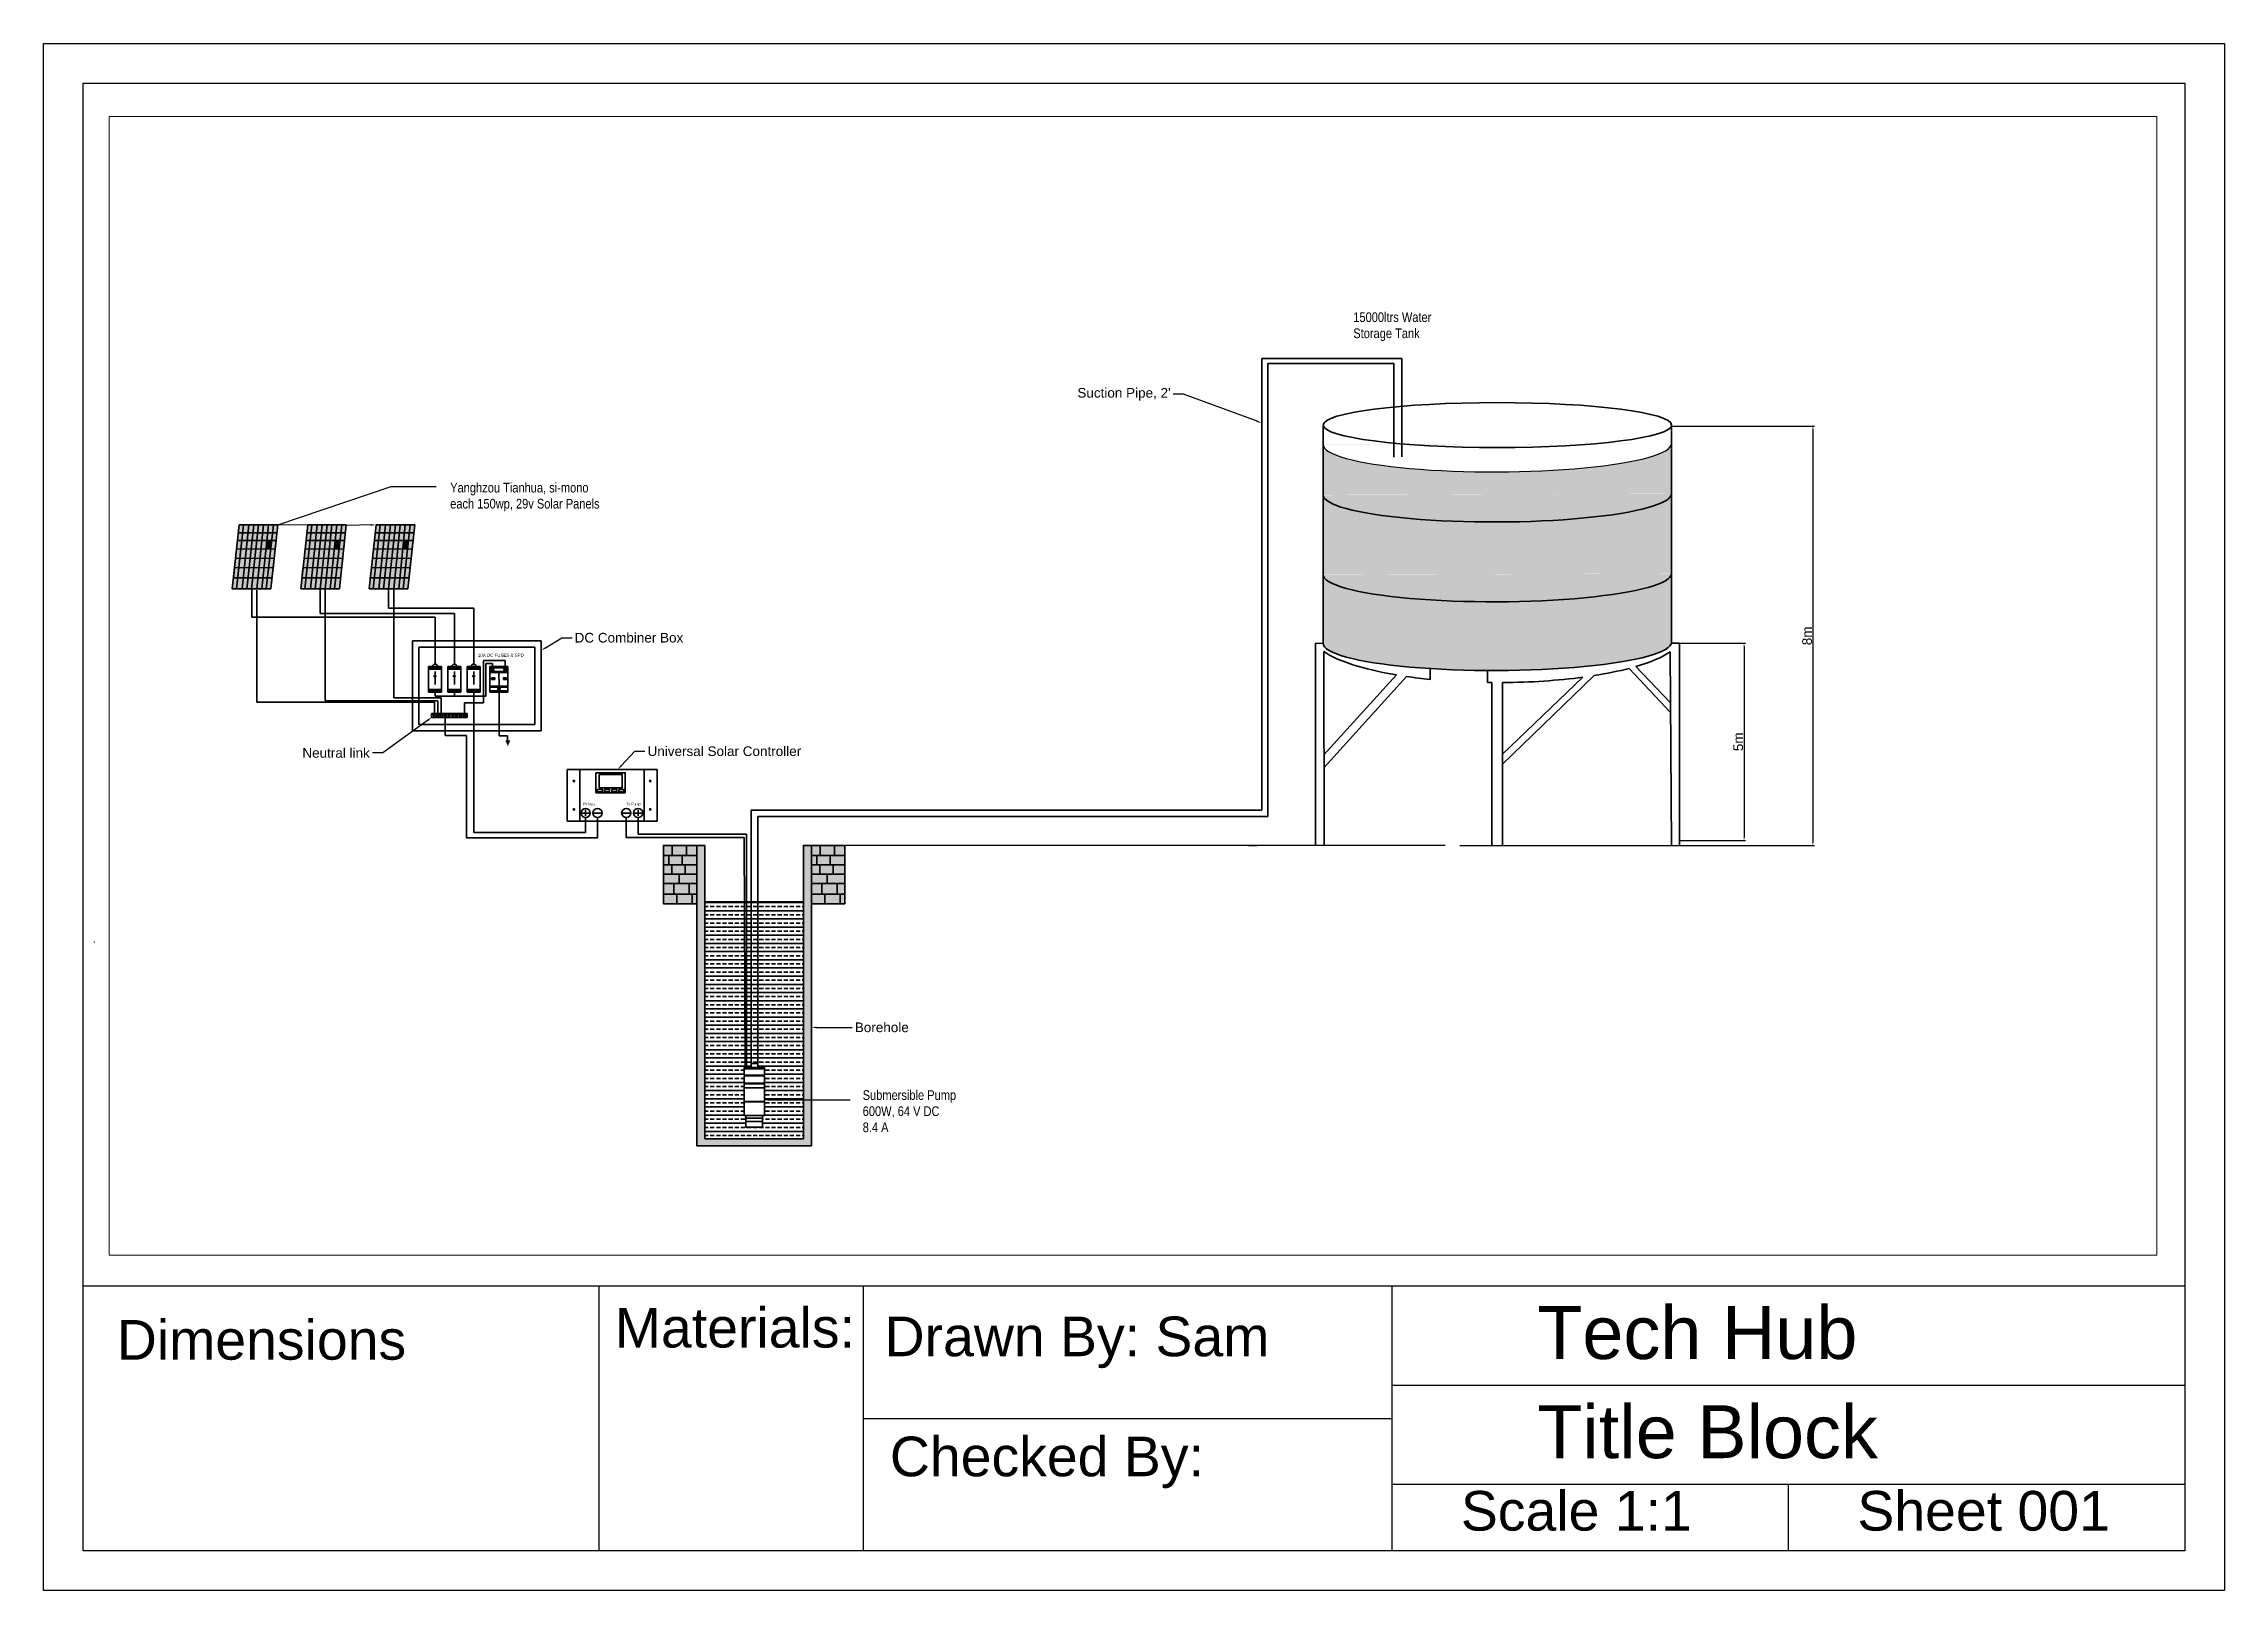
# Paper-space layout 'Layout1' of a CAD drawing. Header units: inches. Extents: x -4 to 8270444, y 1 to 2045373.
# Drawn here: x -3.9 to 12.6, y 0.99 to 12.69 of the extents above.
# The model-space entities are those that its viewports show. They can reach past a viewport. Long polylines and large blocks are cut down to what shows.
import ezdxf
from ezdxf import colors
from ezdxf.entities.mleader import LeaderData, LeaderLine
from ezdxf.math import Vec2, Vec3

# ---------------------------------------------------------------- set-up
doc = ezdxf.new("R2010")
doc.units = ezdxf.units.IN
doc.header["$MEASUREMENT"] = 0
for name, color, linetype, lineweight in [('Border_Titleblock', 7, 'Continuous', 70), ('DC_Cables', 1, 'Continuous', 50), ('Protective_Devices', 2, 'Continuous', 50), ('Pump', 7, 'Continuous', 50), ('PV_Array', 5, 'Continuous', 35)]:
    doc.layers.add(name, color=color, linetype=linetype, lineweight=lineweight)
doc.styles.add('NOTE', font='ARIALN.TTF')
doc.styles.get("Standard").update_dxf_attribs({"font": 'arial.ttf'})
doc.dimstyles.new('ISO-25', dxfattribs={"dimtxt": 2.5, "dimasz": 2.5, "dimexe": 1.25, "dimexo": 0.625, "dimtad": 1, "dimtxsty": 'Standard', "dimcen": 2.5, "dimadec": 0, "dimazin": 0, "dimtfac": 1, "dimtmove": 0, "dimatfit": 3, "dimfxl": 1, "dimarcsym": 0})

# ---------------------------------------------------------------- blocks, each defined once
blk = doc.blocks.new('*U40')
at = {"layer": 'Pump', "true_color": 0xf8d731}
h = blk.add_hatch(color=40, dxfattribs=at)
h.dxf.hatch_style = 1
h.paths.add_polyline_path([(5, 7.1), (5, 9.1), (-5, 9.1), (-5, 7.1)])
h.paths.add_polyline_path([(-5, -8.9), (-5, -10.9), (5, -10.9), (5, -8.9)])
at = {"layer": 'Pump'}
for p, q in [((-5, 9.1), (5, 9.1)), ((-5, -10.9), (-5, 9.1)), ((-5, 7.1), (5, 7.1)), ((0, 0.7), (-1.1, 1.7)), ((0, 5.3), (0, -5)), ((0, 0.7), (1.1, 1.7)), ((5, 9.1), (5, -10.9)), ((5, -8.9), (-5, -8.9)), ((5, -10.9), (-5, -10.9))]:
    blk.add_line(p, q, dxfattribs=at)
blk.add_arc((0, 9.1), 1.88, 0, 180, dxfattribs=at)
blk = doc.blocks.new('*U41')
at = {"layer": 'Pump', "color": 0, "linetype": 'ByBlock', "lineweight": -2, "transparency": 16777216}
for p in [(0, 0), (15, 0), (30, 0)]:
    blk.add_blockref('*U40', p, dxfattribs=at)
blk = doc.blocks.new('*D43')
at = {"layer": 'Border_Titleblock', "color": 0, "lineweight": -2, "transparency": 16777216}
for p, q in [((1178.6, 566.7), (1289.1, 566.7)), ((1287.9, 564.2), (1287.9, 243.5)), ((1184.9, 241), (1289.1, 241))]:
    blk.add_line(p, q, dxfattribs=at)
at = {"layer": 'Border_Titleblock', "color": 0, "transparency": 16777216}
for points in [[(1287.4, 564.2), (1288.3, 564.2), (1287.9, 566.7)], [(1287.4, 243.5), (1288.3, 243.5), (1287.9, 241)]]:
    blk.add_solid(points, dxfattribs=at)
at = {"layer": 'Defpoints', "color": 0, "transparency": 16777216}
for p in [(1178, 566.7), (1184.2, 241), (1287.9, 241)]:
    blk.add_point(p, dxfattribs=at)
at = {"layer": 'Border_Titleblock', "color": 0, "transparency": 16777216, "insert": (1283.4, 403.8), "char_height": 2.5, "attachment_point": 5, "rotation": 90}
blk.add_mtext('{\\H3x;8m}', dxfattribs=at)
blk = doc.blocks.new('*D44')
at = {"layer": 'Border_Titleblock', "color": 0, "lineweight": -2, "transparency": 16777216}
for p, q in [((1184.8, 398.2), (1235.6, 398.2)), ((1234.4, 395.7), (1234.4, 247.3)), ((1184.9, 244.8), (1235.6, 244.8))]:
    blk.add_line(p, q, dxfattribs=at)
at = {"layer": 'Border_Titleblock', "color": 0, "transparency": 16777216}
for points in [[(1234, 395.7), (1234.8, 395.7), (1234.4, 398.2)], [(1234, 247.3), (1234.8, 247.3), (1234.4, 244.8)]]:
    blk.add_solid(points, dxfattribs=at)
at = {"layer": 'Defpoints', "color": 0, "transparency": 16777216}
for p in [(1184.2, 398.2), (1184.2, 244.8), (1234.4, 244.8)]:
    blk.add_point(p, dxfattribs=at)
at = {"layer": 'Border_Titleblock', "color": 0, "transparency": 16777216, "insert": (1229.9, 321.5), "char_height": 2.5, "attachment_point": 5, "rotation": 90}
blk.add_mtext('{\\H3x;5m}', dxfattribs=at)
blk = doc.blocks.new('Solar_Pump_SLD_1')
at = {"layer": 'Border_Titleblock'}
h = blk.add_hatch(color=151, dxfattribs=at)
h.dxf.hatch_style = 1
edge = h.paths.add_edge_path()
edge.add_ellipse((1042.711, 513.797), major_axis=(-135.299, -0.478), ratio=0.15934963, start_angle=360.12025, end_angle=539.935511, ccw=False)
edge.add_line((907.412, 513.274), (907.412, 451.297))
edge.add_ellipse((1042.711, 451.82), major_axis=(-135.299, -0.478), ratio=0.15934963, start_angle=360.12025, end_angle=539.935511)
edge.add_line((1178.01, 452.274), (1178.01, 514.251))
edge = h.paths.add_edge_path()
edge.add_ellipse((1042.711, 552.711), major_axis=(-135.299, -0.478), ratio=0.15934963, start_angle=360.12025, end_angle=539.935511, ccw=False)
edge.add_line((907.412, 552.188), (907.412, 513.274))
edge.add_ellipse((1042.711, 513.797), major_axis=(-135.299, -0.478), ratio=0.15934963, start_angle=360.12025, end_angle=539.935511)
edge.add_line((1178.01, 514.251), (1178.01, 553.165))
edge = h.paths.add_edge_path()
edge.add_ellipse((1042.711, 451.82), major_axis=(-135.299, -0.478), ratio=0.15934963, start_angle=360.12025, end_angle=539.935511, ccw=False)
edge.add_line((907.412, 451.297), (907.412, 398.028))
edge.add_ellipse((1042.711, 398.436), major_axis=(-135.299, -0.478), ratio=0.15934963, start_angle=359.815261, end_angle=427.268868)
edge.add_ellipse((1042.711, 398.436), major_axis=(-135.299, -0.478), ratio=0.15934963, start_angle=427.268868, end_angle=446.757882)
edge.add_ellipse((1042.711, 398.436), major_axis=(-135.299, -0.478), ratio=0.15934963, start_angle=446.757882, end_angle=538.071131)
edge.add_ellipse((1042.711, 398.436), major_axis=(-135.299, -0.478), ratio=0.15934963, start_angle=538.071131, end_angle=540)
edge.add_line((1178.01, 398.914), (1178.01, 452.274))
h = blk.add_hatch(color=24, dxfattribs=at)
h.dxf.hatch_style = 1
h.paths.add_polyline_path([(401.781, 240.999), (394.897, 240.999), (394.897, 233.2), (401.781, 233.2)])
h.paths.add_polyline_path([(412.855, 240.999), (401.781, 240.999), (401.781, 233.2), (412.855, 233.2)])
h.paths.add_polyline_path([(420.741, 240.999), (412.855, 240.999), (412.855, 233.2), (420.741, 233.2)])
h.paths.add_polyline_path([(399.061, 233.2), (394.897, 233.2), (394.897, 225.872), (399.061, 225.872)])
h.paths.add_polyline_path([(420.741, 233.2), (412.855, 233.2), (409.358, 233.2), (409.358, 225.872), (420.741, 225.872)])
h.paths.add_polyline_path([(409.358, 233.2), (401.781, 233.2), (399.061, 233.2), (399.061, 225.872), (409.358, 225.872)])
h.paths.add_polyline_path([(401.393, 225.872), (399.061, 225.872), (394.897, 225.872), (394.897, 218.835), (401.393, 218.835)])
h.paths.add_polyline_path([(411.884, 225.872), (409.358, 225.872), (401.393, 225.872), (401.393, 218.835), (411.884, 218.835)])
h.paths.add_polyline_path([(420.741, 225.872), (411.884, 225.872), (411.884, 218.835), (420.741, 218.835)])
h.paths.add_polyline_path([(402.947, 211.446), (394.897, 211.446), (394.897, 203.148), (402.947, 203.148)])
h.paths.add_polyline_path([(407.027, 218.835), (394.897, 218.835), (394.897, 211.446), (402.947, 211.446), (407.027, 211.446)])
h.paths.add_polyline_path([(420.741, 218.835), (411.884, 218.835), (407.027, 218.835), (407.027, 211.446), (420.741, 211.446)])
h.paths.add_polyline_path([(414.993, 211.446), (407.027, 211.446), (402.947, 211.446), (402.947, 203.148), (414.993, 203.148)])
h.paths.add_polyline_path([(420.741, 211.446), (414.993, 211.446), (414.993, 203.148), (420.741, 203.148)])
h.paths.add_polyline_path([(405.278, 203.148), (402.947, 203.148), (394.897, 203.148), (394.897, 195.751), (405.278, 195.751)])
h.paths.add_polyline_path([(417.13, 203.148), (414.993, 203.148), (405.278, 203.148), (405.278, 195.751), (417.13, 195.751)])
h.paths.add_polyline_path([(420.741, 203.148), (417.13, 203.148), (417.13, 195.751), (420.741, 195.751)])
h = blk.add_hatch(color=252, dxfattribs=at)
h.dxf.hatch_style = 1
h.paths.add_polyline_path([(427.03, 240.999), (420.741, 240.999), (420.741, 195.751), (420.741, 7.74), (427.03, 7.74), (503.607, 7.74), (509.896, 7.74), (509.896, 240.999), (503.607, 240.999), (503.607, 13.216), (427.03, 13.216)])
h = blk.add_hatch(color=24, dxfattribs=at)
h.dxf.hatch_style = 1
h.paths.add_polyline_path([(516.78, 240.999), (509.896, 240.999), (509.896, 233.2), (516.78, 233.2)])
h.paths.add_polyline_path([(527.854, 240.999), (516.78, 240.999), (516.78, 233.2), (527.854, 233.2)])
h.paths.add_polyline_path([(535.74, 240.999), (527.854, 240.999), (527.854, 233.2), (535.74, 233.2)])
h.paths.add_polyline_path([(514.06, 233.2), (509.896, 233.2), (509.896, 225.872), (514.06, 225.872)])
h.paths.add_polyline_path([(535.74, 233.2), (527.854, 233.2), (524.357, 233.2), (524.357, 225.872), (535.74, 225.872)])
h.paths.add_polyline_path([(524.357, 233.2), (516.78, 233.2), (514.06, 233.2), (514.06, 225.872), (524.357, 225.872)])
h.paths.add_polyline_path([(516.392, 225.872), (514.06, 225.872), (509.896, 225.872), (509.896, 218.835), (516.392, 218.835)])
h.paths.add_polyline_path([(526.883, 225.872), (524.357, 225.872), (516.392, 225.872), (516.392, 218.835), (526.883, 218.835)])
h.paths.add_polyline_path([(535.74, 225.872), (526.883, 225.872), (526.883, 218.835), (535.74, 218.835)])
h.paths.add_polyline_path([(517.946, 211.446), (509.896, 211.446), (509.896, 203.148), (517.946, 203.148)])
h.paths.add_polyline_path([(522.026, 218.835), (509.896, 218.835), (509.896, 211.446), (517.946, 211.446), (522.026, 211.446)])
h.paths.add_polyline_path([(535.74, 218.835), (526.883, 218.835), (522.026, 218.835), (522.026, 211.446), (535.74, 211.446)])
h.paths.add_polyline_path([(529.992, 211.446), (522.026, 211.446), (517.946, 211.446), (517.946, 203.148), (529.992, 203.148)])
h.paths.add_polyline_path([(535.74, 211.446), (529.992, 211.446), (529.992, 203.148), (535.74, 203.148)])
h.paths.add_polyline_path([(520.277, 203.148), (517.946, 203.148), (509.896, 203.148), (509.896, 195.751), (520.277, 195.751)])
h.paths.add_polyline_path([(532.129, 203.148), (529.992, 203.148), (520.277, 203.148), (520.277, 195.751), (532.129, 195.751)])
h.paths.add_polyline_path([(535.74, 203.148), (532.129, 203.148), (532.129, 195.751), (535.74, 195.751)])
at = {"layer": 'Pump', "true_color": 0x221d01}
h = blk.add_hatch(color=38, dxfattribs=at)
h.dxf.hatch_style = 1
h.paths.add_polyline_path([(64.182, 448.87), (60.935, 448.862), (60.868, 448.251), (60, 440.295), (63.251, 440.295)])
h.paths.add_polyline_path([(68.43, 448.881), (64.182, 448.87), (63.251, 440.295), (67.519, 440.295)])
h.paths.add_polyline_path([(72.218, 448.89), (68.43, 448.881), (67.519, 440.295), (71.285, 440.295)])
h.paths.add_polyline_path([(75.939, 448.899), (72.218, 448.89), (71.285, 440.295), (75, 440.295)])
h.paths.add_polyline_path([(79.959, 448.909), (75.939, 448.899), (75, 440.295), (79.067, 440.295)])
h.paths.add_polyline_path([(83.829, 448.919), (79.959, 448.909), (79.067, 440.295), (82.958, 440.295)])
h.paths.add_polyline_path([(87.306, 448.928), (83.829, 448.919), (82.958, 440.295), (86.347, 440.295)])
h.paths.add_polyline_path([(90.943, 448.937), (87.306, 448.928), (86.347, 440.295), (90, 440.295)])
h.paths.add_polyline_path([(65.042, 456.787), (61.801, 456.795), (60.935, 448.862), (64.182, 448.87)])
h.paths.add_polyline_path([(69.267, 456.777), (65.042, 456.787), (64.182, 448.87), (68.43, 448.881)])
h.paths.add_polyline_path([(73.073, 456.767), (69.267, 456.777), (68.43, 448.881), (72.218, 448.89)])
h.paths.add_polyline_path([(76.797, 456.758), (73.073, 456.767), (72.218, 448.89), (75.939, 448.899)])
h.paths.add_polyline_path([(80.771, 456.748), (76.797, 456.758), (75.939, 448.899), (79.959, 448.909)])
h.paths.add_polyline_path([(84.619, 456.739), (80.771, 456.748), (79.959, 448.909), (83.829, 448.919)])
h.paths.add_polyline_path([(88.173, 456.73), (84.619, 456.739), (83.829, 448.919), (87.306, 448.928)])
h.paths.add_polyline_path([(91.793, 456.721), (88.173, 456.73), (87.306, 448.928), (90.943, 448.937)])
h.paths.add_polyline_path([(92.592, 464.04), (88.984, 464.025), (88.173, 456.73), (91.793, 456.721)])
h.paths.add_polyline_path([(88.984, 464.025), (85.354, 464.01), (84.619, 456.739), (88.173, 456.73)])
h.paths.add_polyline_path([(85.354, 464.01), (81.521, 463.994), (80.771, 456.748), (84.619, 456.739)])
h.paths.add_polyline_path([(81.521, 463.994), (77.585, 463.978), (76.797, 456.758), (80.771, 456.748)])
h.paths.add_polyline_path([(77.585, 463.978), (73.855, 463.963), (73.073, 456.767), (76.797, 456.758)])
h.paths.add_polyline_path([(73.855, 463.963), (70.028, 463.947), (69.267, 456.777), (73.073, 456.767)])
h.paths.add_polyline_path([(70.028, 463.947), (65.818, 463.929), (65.042, 456.787), (69.267, 456.777)])
h.paths.add_polyline_path([(65.818, 463.929), (62.578, 463.916), (61.801, 456.795), (65.042, 456.787)])
h.paths.add_polyline_path([(66.608, 471.21), (63.373, 471.198), (62.578, 463.916), (65.818, 463.929)])
h.paths.add_polyline_path([(70.8, 471.225), (66.608, 471.21), (65.818, 463.929), (70.028, 463.947)])
h.paths.add_polyline_path([(74.645, 471.239), (70.8, 471.225), (70.028, 463.947), (73.855, 463.963)])
h.paths.add_polyline_path([(78.379, 471.253), (74.645, 471.239), (73.855, 463.963), (77.585, 463.978)])
h.paths.add_polyline_path([(82.274, 471.267), (78.379, 471.253), (77.585, 463.978), (81.521, 463.994)])
h.paths.add_polyline_path([(86.088, 471.281), (82.274, 471.267), (81.521, 463.994), (85.354, 464.01)])
h.paths.add_polyline_path([(89.792, 471.295), (86.088, 471.281), (85.354, 464.01), (88.984, 464.025)])
h.paths.add_polyline_path([(93.385, 471.308), (89.792, 471.295), (88.984, 464.025), (92.592, 464.04)])
h.paths.add_polyline_path([(94.099, 477.846), (90.52, 477.851), (89.792, 471.295), (93.385, 471.308)])
h.paths.add_polyline_path([(86.752, 477.856), (82.957, 477.861), (82.274, 471.267), (86.088, 471.281)])
h.paths.add_polyline_path([(82.957, 477.861), (79.101, 477.867), (78.379, 471.253), (82.274, 471.267)])
h.paths.add_polyline_path([(79.101, 477.867), (75.365, 477.872), (74.645, 471.239), (78.379, 471.253)])
h.paths.add_polyline_path([(75.365, 477.872), (71.505, 477.877), (70.8, 471.225), (74.645, 471.239)])
h.paths.add_polyline_path([(71.505, 477.877), (67.333, 477.883), (66.608, 471.21), (70.8, 471.225)])
h.paths.add_polyline_path([(67.333, 477.883), (64.103, 477.887), (63.373, 471.198), (66.608, 471.21)])
h.paths.add_polyline_path([(67.982, 483.858), (64.757, 483.875), (64.103, 477.887), (67.333, 477.883)])
h.paths.add_polyline_path([(72.137, 483.835), (67.982, 483.858), (67.333, 477.883), (71.505, 477.877)])
h.paths.add_polyline_path([(76.01, 483.814), (72.137, 483.835), (71.505, 477.877), (75.365, 477.872)])
h.paths.add_polyline_path([(79.748, 483.793), (76.01, 483.814), (75.365, 477.872), (79.101, 477.867)])
h.paths.add_polyline_path([(83.569, 483.772), (79.748, 483.793), (79.101, 477.867), (82.957, 477.861)])
h.paths.add_polyline_path([(87.348, 483.751), (83.569, 483.772), (82.957, 477.861), (86.752, 477.856)])
h.paths.add_polyline_path([(91.174, 483.73), (87.348, 483.751), (86.752, 477.856), (90.52, 477.851)])
h.paths.add_polyline_path([(94.739, 483.711), (91.174, 483.73), (90.52, 477.851), (94.099, 477.846)])
h.paths.add_polyline_path([(95.426, 490), (91.87, 490), (91.174, 483.73), (94.739, 483.711)])
h.paths.add_polyline_path([(91.87, 490), (87.979, 490), (87.348, 483.751), (91.174, 483.73)])
h.paths.add_polyline_path([(87.979, 490), (84.213, 490), (83.569, 483.772), (87.348, 483.751)])
h.paths.add_polyline_path([(84.213, 490), (80.426, 490), (79.748, 483.793), (83.569, 483.772)])
h.paths.add_polyline_path([(80.426, 490), (76.682, 490), (76.01, 483.814), (79.748, 483.793)])
h.paths.add_polyline_path([(76.682, 490), (72.791, 490), (72.137, 483.835), (76.01, 483.814)])
h.paths.add_polyline_path([(72.791, 490), (68.649, 490), (67.982, 483.858), (72.137, 483.835)])
h.paths.add_polyline_path([(68.649, 490), (65.426, 490), (64.757, 483.875), (67.982, 483.858)])
h = blk.add_hatch(color=38, dxfattribs=at)
h.dxf.hatch_style = 1
h.paths.add_polyline_path([(90.52, 477.851), (86.752, 477.856), (86.088, 471.281), (89.792, 471.295)])
h = blk.add_hatch(color=38, dxfattribs=at)
h.dxf.hatch_style = 1
h.paths.add_polyline_path([(117.321, 448.87), (114.074, 448.862), (114.007, 448.251), (113.138, 440.295), (116.39, 440.295)])
h.paths.add_polyline_path([(121.568, 448.881), (117.321, 448.87), (116.39, 440.295), (120.657, 440.295)])
h.paths.add_polyline_path([(125.356, 448.89), (121.568, 448.881), (120.657, 440.295), (124.423, 440.295)])
h.paths.add_polyline_path([(129.078, 448.899), (125.356, 448.89), (124.423, 440.295), (128.138, 440.295)])
h.paths.add_polyline_path([(133.097, 448.909), (129.078, 448.899), (128.138, 440.295), (132.205, 440.295)])
h.paths.add_polyline_path([(136.968, 448.919), (133.097, 448.909), (132.205, 440.295), (136.097, 440.295)])
h.paths.add_polyline_path([(140.445, 448.928), (136.968, 448.919), (136.097, 440.295), (139.486, 440.295)])
h.paths.add_polyline_path([(144.082, 448.937), (140.445, 448.928), (139.486, 440.295), (143.138, 440.295)])
h.paths.add_polyline_path([(118.18, 456.787), (114.939, 456.795), (114.074, 448.862), (117.321, 448.87)])
h.paths.add_polyline_path([(122.405, 456.777), (118.18, 456.787), (117.321, 448.87), (121.568, 448.881)])
h.paths.add_polyline_path([(126.212, 456.767), (122.405, 456.777), (121.568, 448.881), (125.356, 448.89)])
h.paths.add_polyline_path([(129.935, 456.758), (126.212, 456.767), (125.356, 448.89), (129.078, 448.899)])
h.paths.add_polyline_path([(133.909, 456.748), (129.935, 456.758), (129.078, 448.899), (133.097, 448.909)])
h.paths.add_polyline_path([(137.758, 456.739), (133.909, 456.748), (133.097, 448.909), (136.968, 448.919)])
h.paths.add_polyline_path([(141.312, 456.73), (137.758, 456.739), (136.968, 448.919), (140.445, 448.928)])
h.paths.add_polyline_path([(144.931, 456.721), (141.312, 456.73), (140.445, 448.928), (144.082, 448.937)])
h.paths.add_polyline_path([(145.73, 464.04), (142.122, 464.025), (141.312, 456.73), (144.931, 456.721)])
h.paths.add_polyline_path([(142.122, 464.025), (138.492, 464.01), (137.758, 456.739), (141.312, 456.73)])
h.paths.add_polyline_path([(138.492, 464.01), (134.659, 463.994), (133.909, 456.748), (137.758, 456.739)])
h.paths.add_polyline_path([(134.659, 463.994), (130.724, 463.978), (129.935, 456.758), (133.909, 456.748)])
h.paths.add_polyline_path([(130.724, 463.978), (126.993, 463.963), (126.212, 456.767), (129.935, 456.758)])
h.paths.add_polyline_path([(126.993, 463.963), (123.166, 463.947), (122.405, 456.777), (126.212, 456.767)])
h.paths.add_polyline_path([(123.166, 463.947), (118.956, 463.929), (118.18, 456.787), (122.405, 456.777)])
h.paths.add_polyline_path([(118.956, 463.929), (115.717, 463.916), (114.939, 456.795), (118.18, 456.787)])
h.paths.add_polyline_path([(119.747, 471.21), (116.512, 471.198), (115.717, 463.916), (118.956, 463.929)])
h.paths.add_polyline_path([(123.938, 471.225), (119.747, 471.21), (118.956, 463.929), (123.166, 463.947)])
h.paths.add_polyline_path([(127.783, 471.239), (123.938, 471.225), (123.166, 463.947), (126.993, 463.963)])
h.paths.add_polyline_path([(131.518, 471.253), (127.783, 471.239), (126.993, 463.963), (130.724, 463.978)])
h.paths.add_polyline_path([(135.412, 471.267), (131.518, 471.253), (130.724, 463.978), (134.659, 463.994)])
h.paths.add_polyline_path([(139.227, 471.281), (135.412, 471.267), (134.659, 463.994), (138.492, 464.01)])
h.paths.add_polyline_path([(142.93, 471.295), (139.227, 471.281), (138.492, 464.01), (142.122, 464.025)])
h.paths.add_polyline_path([(146.524, 471.308), (142.93, 471.295), (142.122, 464.025), (145.73, 464.04)])
h.paths.add_polyline_path([(147.237, 477.846), (143.659, 477.851), (142.93, 471.295), (146.524, 471.308)])
h.paths.add_polyline_path([(139.891, 477.856), (136.095, 477.861), (135.412, 471.267), (139.227, 471.281)])
h.paths.add_polyline_path([(136.095, 477.861), (132.24, 477.867), (131.518, 471.253), (135.412, 471.267)])
h.paths.add_polyline_path([(132.24, 477.867), (128.503, 477.872), (127.783, 471.239), (131.518, 471.253)])
h.paths.add_polyline_path([(128.503, 477.872), (124.643, 477.877), (123.938, 471.225), (127.783, 471.239)])
h.paths.add_polyline_path([(124.643, 477.877), (120.471, 477.883), (119.747, 471.21), (123.938, 471.225)])
h.paths.add_polyline_path([(120.471, 477.883), (117.242, 477.887), (116.512, 471.198), (119.747, 471.21)])
h.paths.add_polyline_path([(121.12, 483.858), (117.896, 483.875), (117.242, 477.887), (120.471, 477.883)])
h.paths.add_polyline_path([(125.275, 483.835), (121.12, 483.858), (120.471, 477.883), (124.643, 477.877)])
h.paths.add_polyline_path([(129.149, 483.814), (125.275, 483.835), (124.643, 477.877), (128.503, 477.872)])
h.paths.add_polyline_path([(132.887, 483.793), (129.149, 483.814), (128.503, 477.872), (132.24, 477.867)])
h.paths.add_polyline_path([(136.707, 483.772), (132.887, 483.793), (132.24, 477.867), (136.095, 477.861)])
h.paths.add_polyline_path([(140.486, 483.751), (136.707, 483.772), (136.095, 477.861), (139.891, 477.856)])
h.paths.add_polyline_path([(144.312, 483.73), (140.486, 483.751), (139.891, 477.856), (143.659, 477.851)])
h.paths.add_polyline_path([(147.878, 483.711), (144.312, 483.73), (143.659, 477.851), (147.237, 477.846)])
h.paths.add_polyline_path([(148.564, 490), (145.009, 490), (144.312, 483.73), (147.878, 483.711)])
h.paths.add_polyline_path([(145.009, 490), (141.118, 490), (140.486, 483.751), (144.312, 483.73)])
h.paths.add_polyline_path([(141.118, 490), (137.352, 490), (136.707, 483.772), (140.486, 483.751)])
h.paths.add_polyline_path([(137.352, 490), (133.564, 490), (132.887, 483.793), (136.707, 483.772)])
h.paths.add_polyline_path([(133.564, 490), (129.821, 490), (129.149, 483.814), (132.887, 483.793)])
h.paths.add_polyline_path([(129.821, 490), (125.929, 490), (125.275, 483.835), (129.149, 483.814)])
h.paths.add_polyline_path([(125.929, 490), (121.787, 490), (121.12, 483.858), (125.275, 483.835)])
h.paths.add_polyline_path([(121.787, 490), (118.564, 490), (117.896, 483.875), (121.12, 483.858)])
h = blk.add_hatch(color=38, dxfattribs=at)
h.dxf.hatch_style = 1
h.paths.add_polyline_path([(143.659, 477.851), (139.891, 477.856), (139.227, 471.281), (142.93, 471.295)])
h = blk.add_hatch(color=38, dxfattribs=at)
h.dxf.hatch_style = 1
h.paths.add_polyline_path([(170.459, 448.87), (167.212, 448.862), (167.145, 448.251), (166.277, 440.295), (169.528, 440.295)])
h.paths.add_polyline_path([(174.706, 448.881), (170.459, 448.87), (169.528, 440.295), (173.796, 440.295)])
h.paths.add_polyline_path([(178.495, 448.89), (174.706, 448.881), (173.796, 440.295), (177.561, 440.295)])
h.paths.add_polyline_path([(182.216, 448.899), (178.495, 448.89), (177.561, 440.295), (181.277, 440.295)])
h.paths.add_polyline_path([(186.236, 448.909), (182.216, 448.899), (181.277, 440.295), (185.344, 440.295)])
h.paths.add_polyline_path([(190.106, 448.919), (186.236, 448.909), (185.344, 440.295), (189.235, 440.295)])
h.paths.add_polyline_path([(193.583, 448.928), (190.106, 448.919), (189.235, 440.295), (192.624, 440.295)])
h.paths.add_polyline_path([(197.22, 448.937), (193.583, 448.928), (192.624, 440.295), (196.277, 440.295)])
h.paths.add_polyline_path([(171.319, 456.787), (168.078, 456.795), (167.212, 448.862), (170.459, 448.87)])
h.paths.add_polyline_path([(175.544, 456.777), (171.319, 456.787), (170.459, 448.87), (174.706, 448.881)])
h.paths.add_polyline_path([(179.35, 456.767), (175.544, 456.777), (174.706, 448.881), (178.495, 448.89)])
h.paths.add_polyline_path([(183.074, 456.758), (179.35, 456.767), (178.495, 448.89), (182.216, 448.899)])
h.paths.add_polyline_path([(187.047, 456.748), (183.074, 456.758), (182.216, 448.899), (186.236, 448.909)])
h.paths.add_polyline_path([(190.896, 456.739), (187.047, 456.748), (186.236, 448.909), (190.106, 448.919)])
h.paths.add_polyline_path([(194.45, 456.73), (190.896, 456.739), (190.106, 448.919), (193.583, 448.928)])
h.paths.add_polyline_path([(198.07, 456.721), (194.45, 456.73), (193.583, 448.928), (197.22, 448.937)])
h.paths.add_polyline_path([(198.869, 464.04), (195.261, 464.025), (194.45, 456.73), (198.07, 456.721)])
h.paths.add_polyline_path([(195.261, 464.025), (191.631, 464.01), (190.896, 456.739), (194.45, 456.73)])
h.paths.add_polyline_path([(191.631, 464.01), (187.798, 463.994), (187.047, 456.748), (190.896, 456.739)])
h.paths.add_polyline_path([(187.798, 463.994), (183.862, 463.978), (183.074, 456.758), (187.047, 456.748)])
h.paths.add_polyline_path([(183.862, 463.978), (180.132, 463.963), (179.35, 456.767), (183.074, 456.758)])
h.paths.add_polyline_path([(180.132, 463.963), (176.304, 463.947), (175.544, 456.777), (179.35, 456.767)])
h.paths.add_polyline_path([(176.304, 463.947), (172.095, 463.929), (171.319, 456.787), (175.544, 456.777)])
h.paths.add_polyline_path([(172.095, 463.929), (168.855, 463.916), (168.078, 456.795), (171.319, 456.787)])
h.paths.add_polyline_path([(172.885, 471.21), (169.65, 471.198), (168.855, 463.916), (172.095, 463.929)])
h.paths.add_polyline_path([(177.076, 471.225), (172.885, 471.21), (172.095, 463.929), (176.304, 463.947)])
h.paths.add_polyline_path([(180.922, 471.239), (177.076, 471.225), (176.304, 463.947), (180.132, 463.963)])
h.paths.add_polyline_path([(184.656, 471.253), (180.922, 471.239), (180.132, 463.963), (183.862, 463.978)])
h.paths.add_polyline_path([(188.551, 471.267), (184.656, 471.253), (183.862, 463.978), (187.798, 463.994)])
h.paths.add_polyline_path([(192.365, 471.281), (188.551, 471.267), (187.798, 463.994), (191.631, 464.01)])
h.paths.add_polyline_path([(196.069, 471.295), (192.365, 471.281), (191.631, 464.01), (195.261, 464.025)])
h.paths.add_polyline_path([(199.662, 471.308), (196.069, 471.295), (195.261, 464.025), (198.869, 464.04)])
h.paths.add_polyline_path([(200.376, 477.846), (196.797, 477.851), (196.069, 471.295), (199.662, 471.308)])
h.paths.add_polyline_path([(193.029, 477.856), (189.233, 477.861), (188.551, 471.267), (192.365, 471.281)])
h.paths.add_polyline_path([(189.233, 477.861), (185.378, 477.867), (184.656, 471.253), (188.551, 471.267)])
h.paths.add_polyline_path([(185.378, 477.867), (181.642, 477.872), (180.922, 471.239), (184.656, 471.253)])
h.paths.add_polyline_path([(181.642, 477.872), (177.782, 477.877), (177.076, 471.225), (180.922, 471.239)])
h.paths.add_polyline_path([(177.782, 477.877), (173.61, 477.883), (172.885, 471.21), (177.076, 471.225)])
h.paths.add_polyline_path([(173.61, 477.883), (170.38, 477.887), (169.65, 471.198), (172.885, 471.21)])
h.paths.add_polyline_path([(174.259, 483.858), (171.034, 483.875), (170.38, 477.887), (173.61, 477.883)])
h.paths.add_polyline_path([(178.414, 483.835), (174.259, 483.858), (173.61, 477.883), (177.782, 477.877)])
h.paths.add_polyline_path([(182.287, 483.814), (178.414, 483.835), (177.782, 477.877), (181.642, 477.872)])
h.paths.add_polyline_path([(186.025, 483.793), (182.287, 483.814), (181.642, 477.872), (185.378, 477.867)])
h.paths.add_polyline_path([(189.845, 483.772), (186.025, 483.793), (185.378, 477.867), (189.233, 477.861)])
h.paths.add_polyline_path([(193.625, 483.751), (189.845, 483.772), (189.233, 477.861), (193.029, 477.856)])
h.paths.add_polyline_path([(197.45, 483.73), (193.625, 483.751), (193.029, 477.856), (196.797, 477.851)])
h.paths.add_polyline_path([(201.016, 483.711), (197.45, 483.73), (196.797, 477.851), (200.376, 477.846)])
h.paths.add_polyline_path([(201.703, 490), (198.147, 490), (197.45, 483.73), (201.016, 483.711)])
h.paths.add_polyline_path([(198.147, 490), (194.256, 490), (193.625, 483.751), (197.45, 483.73)])
h.paths.add_polyline_path([(194.256, 490), (190.49, 490), (189.845, 483.772), (193.625, 483.751)])
h.paths.add_polyline_path([(190.49, 490), (186.703, 490), (186.025, 483.793), (189.845, 483.772)])
h.paths.add_polyline_path([(186.703, 490), (182.959, 490), (182.287, 483.814), (186.025, 483.793)])
h.paths.add_polyline_path([(182.959, 490), (179.068, 490), (178.414, 483.835), (182.287, 483.814)])
h.paths.add_polyline_path([(179.068, 490), (174.926, 490), (174.259, 483.858), (178.414, 483.835)])
h.paths.add_polyline_path([(174.926, 490), (171.703, 490), (171.034, 483.875), (174.259, 483.858)])
h = blk.add_hatch(color=38, dxfattribs=at)
h.dxf.hatch_style = 1
h.paths.add_polyline_path([(196.797, 477.851), (193.029, 477.856), (192.365, 471.281), (196.069, 471.295)])
at = {"layer": 'PV_Array'}
h = blk.add_hatch(dxfattribs=at)
h.set_pattern_fill('BRASS', color=172)
h.set_pattern_definition([(0, (0, 0), (0, 6.35), []), (0, (0, 3.175), (0, 6.35), [3.175, -1.5875])])
h.paths.add_polyline_path([(427.03, 13.216), (503.607, 13.216), (503.607, 197.309), (427.03, 197.309)])
h.paths.add_polyline_path([(463.194, 71.555), (468.217, 71.555), (468.217, 68.612), (473.412, 68.612), (473.412, 67.4), (473.412, 62.727), (457.653, 62.727), (457.653, 67.4), (457.653, 68.612), (463.194, 68.612)], flags=16)
h.paths.add_polyline_path([(457.653, 62.034), (473.412, 62.034), (473.412, 56.495), (457.653, 56.495)], flags=16)
h.paths.add_polyline_path([(457.653, 55.976), (473.412, 55.976), (473.412, 52.687), (473.412, 42.039), (473.412, 31.307), (471.955, 31.307), (471.955, 29.096), (471.955, 26.608), (471.955, 22.186), (458.959, 22.186), (458.959, 26.608), (458.959, 29.096), (458.959, 31.307), (457.653, 31.307), (457.653, 41.954), (457.653, 52.687)], flags=16)
for p, q in [((1002.265, 240.999), (535.74, 240.999)), ((1013.501, 240.999), (1214.676, 240.999))]:
    blk.add_line(p, q)
blk.add_ellipse((1042.711, 552.711), major_axis=(-135.299, -0.478), ratio=0.15934963, start_param=6.279961, end_param=9.42477796)
at = {"layer": 'Border_Titleblock'}
for p, q in [((859.802, 268.312), (859.802, 619.226)), ((859.802, 619.226), (968.503, 619.226)), ((864.417, 263.419), (864.417, 615.322)), ((864.417, 615.322), (962.285, 615.322)), ((962.285, 615.322), (962.285, 542.657)), ((968.503, 619.226), (968.503, 542.876)), ((907.412, 398.028), (907.412, 566.757)), ((1178.01, 398.914), (1178.01, 566.757)), ((75.176, 440.295), (75.176, 428.877)), ((75.176, 428.877), (75.176, 418.261)), ((79.067, 439.166), (79.067, 352.275)), ((128.138, 428.877), (128.314, 440.295)), ((128.15, 429.609), (128.15, 421.289)), ((132.205, 353.399), (132.205, 440.295)), ((181.277, 440.295), (181.277, 428.877)), ((181.277, 428.877), (181.277, 425.359)), ((181.277, 425.359), (247.505, 425.359)), ((185.344, 440.295), (185.344, 355.538)), ((247.505, 425.359), (247.505, 382.181)), ((75.176, 418.261), (217.505, 418.261)), ((128.15, 421.289), (232.505, 421.289)), ((217.505, 418.261), (217.505, 381.882)), ((232.505, 421.289), (232.505, 381.882)), ((901.343, 397.927), (907.412, 398.028)), ((901.553, 397.927), (901.553, 240.999)), ((908.307, 240.999), (907.955, 391.681)), ((1178.077, 240.999), (1176.968, 391.377)), ((1177.936, 398.188), (1184.227, 398.188)), ((1184.227, 398.228), (1184.227, 240.999)), ((262.172, 377.672), (261.275, 377.675)), ((262.172, 377.542), (261.275, 377.539)), ((262.172, 378.602), (262.172, 377.672)), ((262.172, 376.612), (262.172, 377.542)), ((262.374, 378.602), (262.374, 377.672)), ((262.374, 377.672), (263.271, 377.675)), ((262.374, 376.612), (262.374, 377.542)), ((262.374, 377.542), (263.271, 377.539)), ((271.9, 377.672), (271.003, 377.675)), ((271.9, 377.542), (271.003, 377.539)), ((271.9, 378.602), (271.9, 377.672)), ((271.9, 376.612), (271.9, 377.542)), ((272.101, 378.602), (272.101, 377.672)), ((272.101, 377.672), (272.999, 377.675)), ((272.101, 376.612), (272.101, 377.542)), ((272.101, 377.542), (272.999, 377.539)), ((964.409, 373.459), (910.516, 314.336)), ((990.501, 378.366), (990.632, 369.992)), ((1035.135, 376.884), (1035.006, 367.527)), ((1117.949, 372.968), (1046.832, 304.244)), ((1177.316, 344.23), (1145.124, 378.555)), ((1150.385, 380.012), (1177.261, 351.663)), ((267.082, 362.483), (266.185, 362.487)), ((267.082, 362.354), (266.185, 362.351)), ((267.082, 363.413), (267.082, 362.483)), ((267.082, 361.424), (267.082, 362.354)), ((267.183, 361.419), (267.183, 326.19)), ((267.284, 363.413), (267.284, 362.483)), ((267.284, 362.483), (268.181, 362.487)), ((267.284, 361.424), (267.284, 362.354)), ((267.284, 362.354), (268.181, 362.351)), ((972.084, 372.258), (908.166, 301.597)), ((1038.532, 367.489), (1038.532, 240.999)), ((1109.225, 371.69), (1046.832, 311.913)), ((1046.832, 367.489), (1046.832, 240.999)), ((79.067, 352.275), (216.962, 352.275)), ((219.712, 353.399), (132.205, 353.399)), ((185.344, 355.538), (222.301, 355.538)), ((214.824, 343.483), (214.824, 340.483)), ((216.861, 342.155), (215.964, 342.158)), ((216.861, 342.025), (215.964, 342.022)), ((216.861, 343.085), (216.861, 342.155)), ((216.861, 341.095), (216.861, 342.025)), ((216.962, 352.275), (216.962, 343.09)), ((217.062, 343.085), (217.062, 342.155)), ((217.062, 342.155), (217.96, 342.158)), ((217.062, 341.095), (217.062, 342.025)), ((217.062, 342.025), (217.96, 342.022)), ((219.612, 342.155), (218.714, 342.158)), ((219.612, 342.025), (218.714, 342.022)), ((219.612, 343.085), (219.612, 342.155)), ((219.612, 341.095), (219.612, 342.025)), ((219.712, 343.09), (219.712, 353.399)), ((219.813, 343.085), (219.813, 342.155)), ((219.813, 342.155), (220.71, 342.158)), ((219.813, 341.095), (219.813, 342.025)), ((219.813, 342.025), (220.71, 342.022)), ((222.2, 342.155), (221.303, 342.158)), ((222.2, 342.025), (221.303, 342.022)), ((222.2, 343.085), (222.2, 342.155)), ((222.2, 341.095), (222.2, 342.025)), ((222.301, 355.538), (222.301, 343.044)), ((222.402, 343.085), (222.402, 342.155)), ((222.402, 342.155), (223.299, 342.158)), ((222.402, 341.095), (222.402, 342.025)), ((222.402, 342.025), (223.299, 342.022)), ((225.196, 342.155), (224.299, 342.158)), ((225.196, 342.025), (224.299, 342.022)), ((225.196, 343.085), (225.196, 342.155)), ((225.196, 341.095), (225.196, 342.025)), ((225.297, 341.09), (225.297, 326.365)), ((225.397, 343.085), (225.397, 342.155)), ((225.397, 342.155), (226.295, 342.158)), ((225.397, 341.095), (225.397, 342.025)), ((225.397, 342.025), (226.295, 342.022)), ((228.23, 342.155), (227.333, 342.158)), ((228.23, 342.025), (227.333, 342.022)), ((228.23, 343.085), (228.23, 342.155)), ((228.23, 341.095), (228.23, 342.025)), ((228.431, 343.085), (228.431, 342.155)), ((228.431, 342.155), (229.328, 342.158)), ((228.431, 341.095), (228.431, 342.025)), ((228.431, 342.025), (229.328, 342.022)), ((231.301, 342.155), (230.404, 342.158)), ((231.301, 342.025), (230.404, 342.022)), ((231.301, 343.085), (231.301, 342.155)), ((231.301, 341.095), (231.301, 342.025)), ((231.502, 343.085), (231.502, 342.155)), ((231.502, 342.155), (232.399, 342.158)), ((231.502, 341.095), (231.502, 342.025)), ((231.502, 342.025), (232.399, 342.022)), ((234.33, 342.155), (233.433, 342.158)), ((234.33, 342.025), (233.433, 342.022)), ((234.33, 343.085), (234.33, 342.155)), ((234.33, 341.095), (234.33, 342.025)), ((234.531, 343.085), (234.531, 342.155)), ((234.531, 342.155), (235.428, 342.158)), ((234.531, 341.095), (234.531, 342.025)), ((234.531, 342.025), (235.428, 342.022)), ((237.424, 342.155), (236.527, 342.158)), ((237.424, 342.025), (236.527, 342.022)), ((237.424, 343.085), (237.424, 342.155)), ((237.424, 341.095), (237.424, 342.025)), ((237.625, 343.085), (237.625, 342.155)), ((237.625, 342.155), (238.522, 342.158)), ((237.625, 341.095), (237.625, 342.025)), ((237.625, 342.025), (238.522, 342.022)), ((240.279, 342.155), (239.382, 342.158)), ((240.279, 342.025), (239.382, 342.022)), ((240.279, 343.085), (240.279, 342.155)), ((240.279, 341.095), (240.279, 342.025)), ((240.48, 343.085), (240.48, 342.155)), ((240.48, 342.155), (241.377, 342.158)), ((240.48, 341.095), (240.48, 342.025)), ((240.48, 342.025), (241.377, 342.022)), ((242.518, 343.483), (242.518, 340.483)), ((1177.261, 351.663), (1177.316, 344.23)), ((225.297, 326.365), (241.949, 326.365)), ((241.949, 326.365), (241.949, 247.019)), ((267.183, 326.19), (273.9, 326.19)), ((272.451, 322.094), (275.499, 322.094)), ((273.9, 326.19), (273.9, 322.094)), ((272.999, 321.094), (275.045, 321.094)), ((273.51, 320.094), (274.607, 320.094)), ((273.827, 319.094), (274.314, 319.094)), ((910.516, 314.336), (908.142, 311.554)), ((343.676, 247.019), (343.676, 262.612)), ((375.253, 262.612), (375.253, 249.68)), ((463.194, 71.555), (463.194, 268.312)), ((463.194, 268.312), (859.802, 268.312)), ((468.217, 71.555), (468.217, 263.419)), ((468.217, 263.419), (863.122, 263.419)), ((863.122, 263.419), (864.417, 263.419)), ((241.949, 247.019), (343.676, 247.019)), ((375.253, 249.68), (459.393, 249.68)), ((401.781, 240.999), (401.781, 233.2)), ((412.855, 240.999), (412.855, 233.2)), ((459.393, 249.68), (459.393, 68.612)), ((516.78, 240.999), (516.78, 233.2)), ((527.854, 240.999), (527.854, 233.2)), ((849.518, 240.999), (856.045, 240.999)), ((394.897, 233.2), (420.741, 233.2)), ((394.897, 225.872), (420.741, 225.872)), ((399.061, 233.2), (399.061, 225.872)), ((401.393, 225.872), (401.393, 218.835)), ((409.358, 233.2), (409.358, 225.872)), ((411.884, 225.872), (411.884, 218.835)), ((509.896, 233.2), (535.74, 233.2)), ((509.896, 225.872), (535.74, 225.872)), ((514.06, 233.2), (514.06, 225.872)), ((516.392, 225.872), (516.392, 218.835)), ((524.357, 233.2), (524.357, 225.872)), ((526.883, 225.872), (526.883, 218.835)), ((394.897, 218.835), (420.741, 218.835)), ((394.897, 211.446), (420.741, 211.446)), ((402.947, 211.446), (402.947, 203.148)), ((407.027, 218.835), (407.027, 211.446)), ((414.993, 211.446), (414.993, 203.148)), ((509.896, 218.835), (535.74, 218.835)), ((509.896, 211.446), (535.74, 211.446)), ((517.946, 211.446), (517.946, 203.148)), ((522.026, 218.835), (522.026, 211.446)), ((529.992, 211.446), (529.992, 203.148)), ((394.897, 203.148), (420.741, 203.148)), ((405.278, 203.148), (405.278, 195.751)), ((417.13, 203.148), (417.13, 195.751)), ((509.896, 203.148), (535.74, 203.148)), ((520.277, 203.148), (520.277, 195.751)), ((532.129, 203.148), (532.129, 195.751)), ((427.03, 13.216), (503.607, 13.216)), ((427.03, 7.74), (503.607, 7.74))]:
    blk.add_line(p, q, dxfattribs=at)
for points in [[(261.384, 371.309), (263.892, 371.309), (263.892, 369.942), (261.384, 369.942)], [(273.078, 371.309), (270.57, 371.309), (270.57, 369.942), (273.078, 369.942)], [(420.741, 240.999), (394.897, 240.999), (394.897, 195.751), (420.741, 195.751)], [(535.74, 240.999), (509.896, 240.999), (509.896, 195.751), (535.74, 195.751)], [(457.653, 67.4), (473.412, 67.4), (473.412, 68.612), (457.653, 68.612)], [(463.194, 68.612), (468.217, 68.612), (468.217, 71.555), (463.194, 71.555)], [(457.653, 62.727), (473.412, 62.727), (473.412, 67.4), (457.653, 67.4)], [(457.653, 56.495), (473.412, 56.495), (473.412, 62.034), (457.653, 62.034)], [(457.653, 52.687), (473.412, 52.687), (473.412, 55.976), (457.653, 55.976)], [(457.653, 42.039), (473.412, 42.039), (473.412, 52.687), (457.653, 52.687)], [(457.653, 31.307), (473.412, 31.307), (473.412, 41.954), (457.653, 41.954)], [(458.959, 29.096), (471.955, 29.096), (471.955, 31.307), (458.959, 31.307)], [(458.959, 26.608), (471.955, 26.608), (471.955, 29.096), (458.959, 29.096)], [(458.959, 26.608), (471.955, 26.608), (471.955, 22.186), (458.959, 22.186)]]:
    blk.add_lwpolyline(points, close=True, dxfattribs=at)
for points in [[(427.03, 7.74), (420.741, 7.74), (420.741, 240.999), (427.03, 240.999), (427.03, 13.216)], [(503.607, 13.216), (503.607, 240.999), (509.896, 240.999), (509.896, 7.74), (503.607, 7.74)]]:
    blk.add_lwpolyline(points, dxfattribs=at)
for centre in [(262.273, 377.607), (262.273, 377.607), (272.001, 377.607), (272.001, 377.607), (267.183, 362.419), (267.183, 362.419), (216.962, 342.09), (216.962, 342.09), (219.712, 342.09), (219.712, 342.09), (222.301, 342.09), (222.301, 342.09), (225.297, 342.09), (225.297, 342.09), (228.33, 342.09), (228.33, 342.09), (231.401, 342.09), (231.401, 342.09), (234.43, 342.09), (234.43, 342.09), (237.525, 342.09), (237.525, 342.09), (240.38, 342.09), (240.38, 342.09)]:
    blk.add_circle(centre, 1, dxfattribs=at)
blk.add_ellipse((1042.787, 567.522), major_axis=(-135.375, 0), ratio=0.12886926, dxfattribs=at)
for centre, major_axis, ratio, start_param, end_param in [((1042.711, 513.797), (-135.299, -0.478), 0.15934963, 6.279961, 9.42477796), ((1042.711, 451.82), (-135.299, -0.478), 0.15934963, 6.279961, 9.42477796), ((1042.682, 404.528), (-143.637, 0), 0.25797359, 0.1790944, 0.18715523), ((1042.711, 398.436), (-135.299, -0.478), 0.15934963, 6.279961, 9.42477796), ((1042.682, 404.528), (-143.637, 0), 0.25797359, 0.35406868, 0.99448054), ((1042.682, 404.528), (-143.637, 0), 0.25797359, 2.41860379, 2.77877948), ((1042.682, 404.528), (-143.637, 0), 0.25797359, 2.96964652, 2.97074117), ((1042.682, 404.528), (-143.637, 0), 0.25797359, 2.12234572, 2.3648549), ((1042.682, 404.528), (-143.637, 0), 0.25797359, 1.05698437, 1.19998646), ((1042.682, 404.528), (-143.637, 0), 0.25797359, 1.51733002, 1.54189857), ((1042.682, 404.528), (-143.637, 0), 0.25797359, 1.59969408, 2.05248197)]:
    blk.add_ellipse(centre, major_axis=major_axis, ratio=ratio, start_param=start_param, end_param=end_param, dxfattribs=at)
at = {"layer": 'DC_Cables'}
for p, q in [((217.505, 360), (217.505, 357)), ((217.505, 357), (247.505, 357)), ((232.505, 360), (232.505, 357)), ((247.505, 360), (247.505, 357)), ((247.505, 357), (247.505, 251.148)), ((334.479, 251.148), (334.479, 262.612)), ((366.056, 262.612), (366.056, 247.173)), ((247.505, 251.148), (334.479, 251.148)), ((366.056, 247.173), (457.653, 247.173)), ((457.653, 247.173), (458.361, 68.612))]:
    blk.add_line(p, q, dxfattribs=at)
at = {"layer": 'Protective_Devices'}
for p, q in [((200, 400), (300, 400)), ((200, 330), (200, 400)), ((205, 395), (295, 395)), ((205, 335), (205, 395)), ((295, 395), (295, 335)), ((300, 400), (300, 330)), ((300, 330), (200, 330)), ((295, 335), (205, 335))]:
    blk.add_line(p, q, dxfattribs=at)
at = {"layer": 'Pump'}
for p, q in [((260.135, 380), (274.139, 380)), ((260.135, 360), (260.135, 380)), ((260.135, 379), (274.139, 379)), ((260.135, 376), (274.139, 376)), ((260.135, 375.4), (274.139, 375.4)), ((267.137, 375.4), (267.388, 364.6)), ((274.139, 380), (274.139, 360)), ((274.139, 364.6), (260.135, 364.6)), ((274.139, 364), (260.135, 364)), ((274.139, 361), (260.135, 361)), ((274.139, 360), (260.135, 360)), ((214.824, 343.483), (228.828, 343.483)), ((214.824, 340.483), (228.828, 340.483)), ((228.514, 343.483), (242.518, 343.483)), ((228.514, 340.483), (242.518, 340.483)), ((320, 300), (390, 300)), ((320, 260), (320, 300)), ((330, 260), (330, 300)), ((380, 300), (380, 260)), ((390, 300), (390, 260)), ((390, 260), (320, 260)), ((331.723, 266.212), (337.208, 266.212)), ((334.479, 268.618), (334.479, 263.951)), ((340.821, 266.212), (346.797, 266.212)), ((368.911, 266.212), (362.936, 266.212)), ((378.009, 266.212), (372.524, 266.212)), ((375.253, 268.618), (375.253, 263.951))]:
    blk.add_line(p, q, dxfattribs=at)
for points in [[(342.48, 297.436), (365.3, 297.436), (365.3, 282.004), (342.48, 282.004)], [(344.99, 296.135), (362.79, 296.135), (362.79, 285.725), (344.99, 285.725)], [(343.546, 284.473), (347.56, 284.473), (347.56, 282.621), (343.546, 282.621)], [(348.999, 284.473), (353.013, 284.473), (353.013, 282.621), (348.999, 282.621)], [(354.752, 284.473), (358.766, 284.473), (358.766, 282.621), (354.752, 282.621)], [(360.199, 284.473), (364.213, 284.473), (364.213, 282.621), (360.199, 282.621)]]:
    blk.add_lwpolyline(points, close=True, dxfattribs=at)
for centre, radius in [((325.343, 290.982), 0.5), ((384.657, 290.982), 0.5), ((325.343, 269.018), 0.5), ((334.479, 266.212), 3.6), ((343.676, 266.212), 3.6), ((366.056, 266.212), 3.6), ((375.253, 266.212), 3.6), ((384.657, 269.018), 0.5)]:
    blk.add_circle(centre, radius, dxfattribs=at)
at = {"layer": 'PV_Array'}
for p, q in [((60, 440.295), (65.426, 490)), ((68.649, 490), (63.251, 440.295)), ((64.103, 477.887), (94.099, 477.846)), ((64.757, 483.875), (94.739, 483.711)), ((65.426, 490), (95.426, 490)), ((67.519, 440.295), (72.791, 490)), ((76.682, 490), (71.285, 440.295)), ((72.791, 490), (76.682, 490)), ((80.426, 490), (75, 440.295)), ((79.067, 440.295), (84.213, 490)), ((87.979, 490), (82.958, 440.295)), ((84.213, 490), (87.979, 490)), ((86.347, 440.295), (91.87, 490)), ((95.426, 490), (90, 440.295)), ((94.099, 477.846), (93.385, 471.308)), ((113.138, 440.295), (118.564, 490)), ((121.787, 490), (116.39, 440.295)), ((117.242, 477.887), (147.237, 477.846)), ((117.896, 483.875), (147.878, 483.711)), ((118.564, 490), (148.564, 490)), ((120.657, 440.295), (125.929, 490)), ((129.821, 490), (124.423, 440.295)), ((125.929, 490), (129.821, 490)), ((133.564, 490), (128.138, 440.295)), ((132.205, 440.295), (137.352, 490)), ((141.118, 490), (136.097, 440.295)), ((137.352, 490), (141.118, 490)), ((139.486, 440.295), (145.009, 490)), ((148.564, 490), (143.138, 440.295)), ((147.237, 477.846), (146.524, 471.308)), ((166.277, 440.295), (171.703, 490)), ((174.926, 490), (169.528, 440.295)), ((170.38, 477.887), (200.376, 477.846)), ((171.034, 483.875), (201.016, 483.711)), ((171.703, 490), (201.703, 490)), ((173.796, 440.295), (179.068, 490)), ((182.959, 490), (177.561, 440.295)), ((179.068, 490), (182.959, 490)), ((186.703, 490), (181.277, 440.295)), ((185.344, 440.295), (190.49, 490)), ((194.256, 490), (189.235, 440.295)), ((190.49, 490), (194.256, 490)), ((192.624, 440.295), (198.147, 490)), ((201.703, 490), (196.277, 440.295)), ((200.376, 477.846), (199.662, 471.308)), ((63.373, 471.198), (62.578, 463.916)), ((62.578, 463.916), (92.592, 464.04)), ((93.385, 471.308), (63.373, 471.198)), ((92.592, 464.04), (91.674, 455.629)), ((116.512, 471.198), (115.717, 463.916)), ((115.717, 463.916), (145.73, 464.04)), ((146.524, 471.308), (116.512, 471.198)), ((145.73, 464.04), (144.812, 455.629)), ((169.65, 471.198), (168.855, 463.916)), ((168.855, 463.916), (198.869, 464.04)), ((199.662, 471.308), (169.65, 471.198)), ((198.869, 464.04), (197.951, 455.629)), ((61.717, 456.028), (60.868, 448.251)), ((60.935, 448.862), (90.943, 448.937)), ((61.801, 456.795), (91.793, 456.721)), ((114.856, 456.028), (114.007, 448.251)), ((114.074, 448.862), (144.082, 448.937)), ((114.939, 456.795), (144.931, 456.721)), ((167.994, 456.028), (167.145, 448.251)), ((167.212, 448.862), (197.22, 448.937)), ((168.078, 456.795), (198.07, 456.721)), ((90, 440.295), (60, 440.295)), ((63.251, 440.295), (67.519, 440.295)), ((71.285, 440.295), (79.067, 440.295)), ((82.958, 440.295), (86.347, 440.295)), ((143.138, 440.295), (113.138, 440.295)), ((116.39, 440.295), (120.657, 440.295)), ((124.423, 440.295), (132.205, 440.295)), ((136.097, 440.295), (139.486, 440.295)), ((196.277, 440.295), (166.277, 440.295)), ((169.528, 440.295), (173.796, 440.295)), ((177.561, 440.295), (185.344, 440.295)), ((189.235, 440.295), (192.624, 440.295)), ((427.03, 197.309), (503.607, 197.309))]:
    blk.add_line(p, q, dxfattribs=at)
at = {"layer": 'Pump'}
blk.add_blockref('*U41', (217.505, 370.941), dxfattribs=at)
at = {"layer": 'Border_Titleblock', "char_height": 7.5, "attachment_point": 1, "style": 'NOTE'}
for s, insert, width in [('15000ltrs Water Storage Tank', (930.838, 655.064), 86.46746), ('Yanghzou Tianhua, si-mono\\Peach 150wp, 29v Solar Panels', (229.257, 522.685), 128.09402), ('Submersible Pump\\P600W, 64 V DC\\P8.4 A', (549.701, 50.885), 126.14573)]:
    blk.add_mtext(s, dxfattribs=dict(at, insert=insert, width=width))
at = {"layer": 'Pump', "insert": (250.811, 390), "char_height": 2.5, "attachment_point": 1, "style": 'NOTE'}
blk.add_mtext('10A DC FUSES & SPD', dxfattribs=at)
at = {"layer": 'Pump', "char_height": 2, "width": 18.2836, "attachment_point": 1, "style": 'NOTE'}
for s, insert in [('PV Input', (332.179, 274.264)), ('To Pump', (365.957, 274.264))]:
    blk.add_mtext(s, dxfattribs=dict(at, insert=insert))
at = {"layer": 'Border_Titleblock'}
for base, p1, p2, text, picture, middle in [((1287.854, 240.999), (1178.01, 566.696), (1184.227, 240.999), '{\\H3x;8m}', '*D43', (1283.4, 403.847)), ((1234.373, 244.755), (1184.201, 398.188), (1184.227, 244.755), '{\\H3x;5m}', '*D44', (1229.934, 321.471))]:
    dim = blk.add_linear_dim(base=base, p1=p1, p2=p2, angle=90, text=text, dimstyle='ISO-25', dxfattribs=at)
    dim.commit()
    dim.dimension.update_dxf_attribs({"geometry": picture, "text_midpoint": middle})
ml = blk.add_multileader_mtext('Standard', dxfattribs=at)
ml.set_content("Suction Pipe, 2'", color=256)
ml.set_leader_properties()
ml.build(insert=Vec2(0, 0))
ctx = ml.context
ctx.base_point, ctx.char_height, ctx.plane_origin = Vec3(715.43, 591.528), 7.5, Vec3(859.802, 569.066)
ctx.text_align_type = 2
notes = []
notes.append((ctx, [(0, (1, 1, 0), (798.946, 591.528), (-1, 0), 8, [(0, [(859.802, 569.066)], 0, [])])]))
ctx.mtext.insert, ctx.mtext.alignment, ctx.mtext.flow_direction = Vec3(788.946, 596.319), 3, 5
ml = blk.add_multileader_mtext('Standard', dxfattribs=at)
ml.set_content('', color=256)
ml.set_leader_properties()
ml.build(insert=Vec2(0, 0))
ctx = ml.context
ctx.base_point, ctx.plane_origin = Vec3(218.236, 519.786), Vec3(171.703, 490)
notes.append((ctx, [(0, (1, 1, 0), (183.435, 519.786), (1, 0), 34.802, [(2, [(171.703, 490), (149.793, 489.639), (95.426, 490)], 0, [])])]))
ctx.mtext.insert, ctx.mtext.flow_direction = Vec3(220.236, 521.786), 5
ml = blk.add_multileader_mtext('Standard', dxfattribs=at)
ml.set_content('DC Combiner Box', color=256)
ml.set_leader_properties()
ml.build(insert=Vec2(0, 0))
ctx = ml.context
ctx.base_point, ctx.char_height, ctx.plane_origin = Vec3(323.916, 402.318), 7.5, Vec3(300, 392.51)
notes.append((ctx, [(0, (1, 1, 0), (315.916, 402.318), (1, 0), 8, [(0, [(300, 392.51)], 0, [])])]))
ctx.mtext.insert, ctx.mtext.flow_direction = Vec3(325.916, 406.132), 5
ml = blk.add_multileader_mtext('Standard', dxfattribs=at)
ml.set_content('Neutral link', color=256)
ml.set_leader_properties()
ml.build(insert=Vec2(0, 0))
ctx = ml.context
ctx.base_point, ctx.char_height, ctx.plane_origin = Vec3(113.239, 312.849), 7.5, Vec3(214.824, 340.483)
ctx.text_align_type = 2
notes.append((ctx, [(0, (1, 1, 0), (176.808, 312.849), (-1, 0), 8, [(0, [(214.824, 340.483)], 0, [])])]))
ctx.mtext.insert, ctx.mtext.alignment, ctx.mtext.flow_direction = Vec3(166.808, 316.66), 3, 5
ml = blk.add_multileader_mtext('Standard', dxfattribs=at)
ml.set_content('Universal Solar Controller', color=256)
ml.set_leader_properties()
ml.build(insert=Vec2(0, 0))
ctx = ml.context
ctx.base_point, ctx.char_height, ctx.plane_origin = Vec3(380.585, 314.167), 7.5, Vec3(359.317, 300)
notes.append((ctx, [(0, (1, 1, 0), (372.585, 314.167), (1, 0), 8, [(0, [(359.317, 300)], 0, [])])]))
ctx.mtext.insert, ctx.mtext.flow_direction = Vec3(382.585, 317.981), 5
ml = blk.add_multileader_mtext('Standard', dxfattribs=at)
ml.set_content('Borehole', color=256)
ml.set_leader_properties()
ml.build(insert=Vec2(0, 0))
ctx = ml.context
ctx.base_point, ctx.char_height, ctx.plane_origin = Vec3(541.59, 99.7), 7.5, Vec3(509.896, 99.7)
notes.append((ctx, [(0, (1, 1, 0), (533.59, 99.7), (1, 0), 8, [(0, [(509.896, 99.7)], 0, [])])]))
ctx.mtext.insert, ctx.mtext.flow_direction = Vec3(543.59, 103.511), 5
ml = blk.add_multileader_mtext('Standard', dxfattribs=at)
ml.set_content('', color=256)
ml.set_leader_properties()
ml.build(insert=Vec2(0, 0))
ctx = ml.context
ctx.base_point, ctx.plane_origin = Vec3(539.906, 43.332), Vec3(473.412, 43.332)
notes.append((ctx, [(0, (1, 1, 0), (531.906, 43.332), (1, 0), 8, [(0, [(473.412, 43.332)], 0, [])])]))
ctx.mtext.insert, ctx.mtext.flow_direction = Vec3(541.906, 45.332), 5
for ctx, leaders in notes:
    for number, flags, end, landing, length, lines in leaders:
        leader = LeaderData()
        leader.index, (leader.has_last_leader_line, leader.has_dogleg_vector, leader.attachment_direction) = number, flags
        leader.last_leader_point, leader.dogleg_vector, leader.dogleg_length = Vec3(end), Vec3(landing), length
        for number, points, colour, breaks in lines:
            line = LeaderLine()
            line.index, line.vertices, line.color, line.breaks = number, Vec3.list(points), colors.encode_raw_color(colour), breaks
            leader.lines.append(line)
        ctx.leaders.append(leader)

msp = doc.modelspace()

# ---------------------------------------------------------------- linework, layer by layer
at = {"layer": 'Border_Titleblock'}
for p, q in [((30.945, 47.353), (30.945, 48.649)), ((30.945, 48.649), (31.608, 48.649)), ((31.607, 48.649), (31.605, 48.414)), ((30.36, 47.016), (30.36, 47.353)), ((30.36, 47.353), (30.945, 47.353))]:
    msp.add_line(p, q, dxfattribs=at)
at = {"layer": 'DC_Cables'}
for p, q in [((31.008, 47.563), (31.008, 48.564)), ((31.008, 48.564), (31.101, 48.564)), ((31.101, 48.564), (31.221, 48.564)), ((31.221, 48.564), (31.222, 48.414)), ((30.641, 47.563), (31.008, 47.563))]:
    msp.add_line(p, q, dxfattribs=at)

# ---------------------------------------------------------------- block references
at = {"xscale": 0.03937007874015748, "yscale": 0.03937007874015748, "zscale": 0.03937007874015748}
msp.add_blockref('Solar_Pump_SLD_1', (20.897, 33.508), dxfattribs=at)

psp = doc.layouts.get("Layout1")

# ---------------------------------------------------------------- linework, layer by layer
for p, q in [((-3.603, 12.388), (12.297, 12.388)), ((-3.603, 1.288), (-3.603, 12.388)), ((12.297, 12.388), (12.297, 1.288)), ((12.297, 3.288), (-3.603, 3.288)), ((0.297, 3.288), (0.297, 1.288)), ((2.297, 3.288), (2.297, 1.288)), ((6.297, 3.288), (6.297, 1.288)), ((12.297, 2.538), (6.297, 2.538)), ((2.297, 2.288), (6.297, 2.288)), ((12.297, 1.788), (6.297, 1.788)), ((9.297, 1.788), (9.297, 1.288)), ((12.297, 1.288), (-3.603, 1.288))]:
    psp.add_line(p, q)
psp.add_lwpolyline([(-3.903, 12.688), (12.597, 12.688), (12.597, 0.988), (-3.903, 0.988)], close=True)

# ---------------------------------------------------------------- texts
at = {"attachment_point": 1}
for s, width, heights, insert, char_height in [('Materials:', 2.43531, [0.466], (0.419, 3.125), 0.3), ('Tech Hub', 4.81799, [0.522], (7.398, 3.138), 0.4), ('Dimensions', 2.43531, [0.466], (-3.349, 3.033), 0.3), ('Drawn By: Sam', 3.17065, [0.466], (2.46, 3.059), 0.3), ('Title Block', 4.81799, [0.522], (7.398, 2.388), 0.4), ('Checked By:', 2.43531, [0.466], (2.5, 2.151), 0.3), ('Scale 1:1', 2.43531, [0.466], (6.82, 1.74), 0.3), ('Sheet 001', 2.43531, [0.466], (9.82, 1.74), 0.3)]:
    psp.add_mtext_dynamic_manual_height_columns(s, width=width, gutter_width=1, heights=heights, dxfattribs=dict(at, insert=insert, char_height=char_height))

# ---------------------------------------------------------------- viewports
at = {"layer": '0'}
psp.add_viewport(center=(4.347, 7.838), size=(15.9, 9.1), view_center_point=(4135235.911, 1022697.573), view_height=4783589.26944, dxfattribs=at)
psp.add_viewport(center=(4.34, 7.831), size=(15.494, 8.61342), view_center_point=(50.809, 47.881), view_height=34.81842, status=3, dxfattribs=at)

doc.saveas('drawing.dxf')
